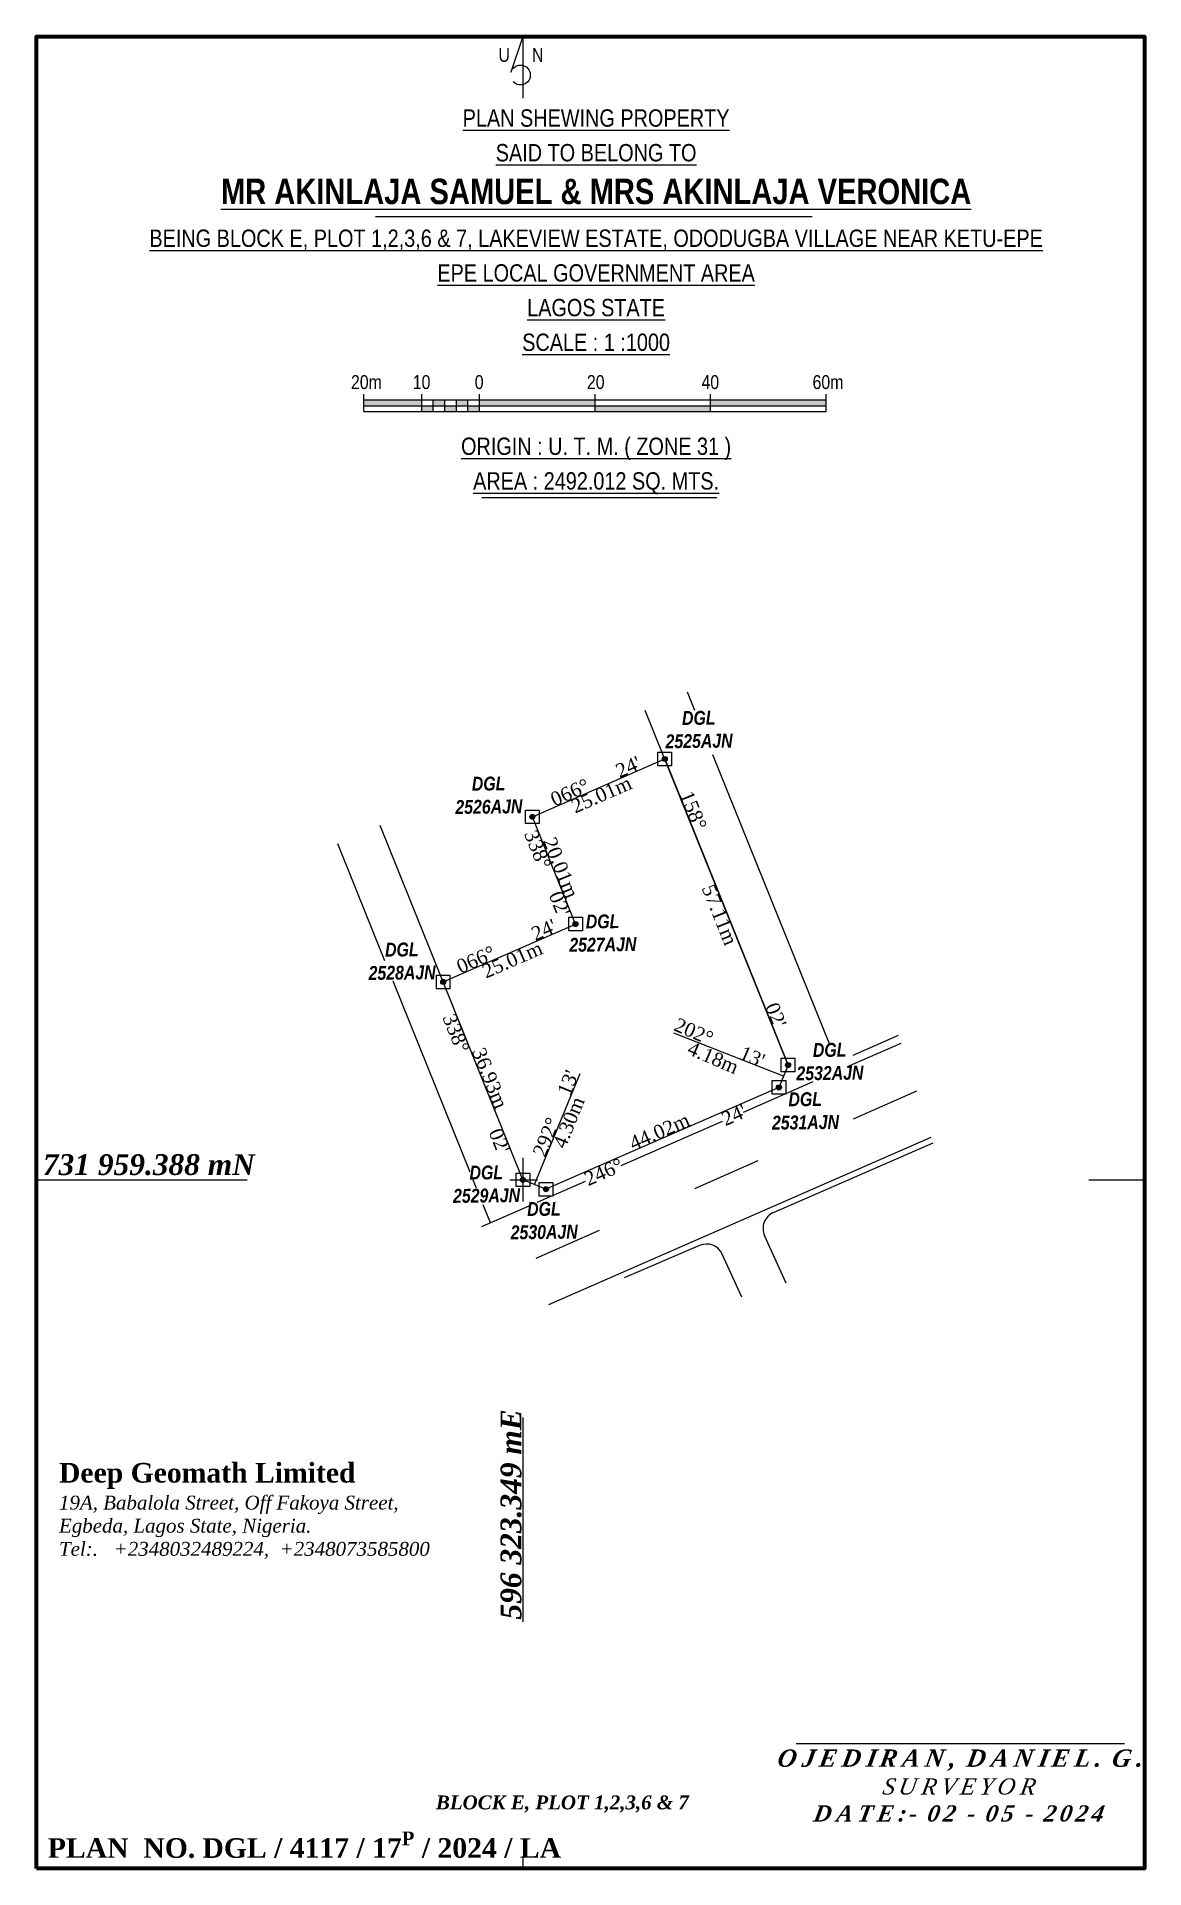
# Model space of a CAD drawing. Header units: metres. Extents: x 527079 to 600981, y 729644 to 782828.
# Drawn here: x 598501.7 to 598693.5, y 730972.2 to 731289.2 of the extents above; entities that cross this region are included whole.
import ezdxf

# ---------------------------------------------------------------- set-up
doc = ezdxf.new("R2010")
doc.units = ezdxf.units.M
doc.header["$MEASUREMENT"] = 0
doc.linetypes.add('ACAD_ISO03W100', pattern=[30, 12, -18])
doc.layers.add('adjusted', color=7, linetype='Continuous')
doc.layers.add('GRID&TITLE', color=7, linetype='Continuous')
doc.styles.add('style2', font='')
doc.styles.get('style2').set_extended_font_data('Arial Black')

msp = doc.modelspace()

# ---------------------------------------------------------------- texts
at = {"color": 0}
for s, insert, char_height, width, attachment_point in [('{\\fArial Narrow|b0|i0|c0|p34;U     N}', (598585.56435, 731287.26063), 2.4, 53.8502379, 2), ('{\\fArial Narrow|b0|i0|c0|p34;20m}', (598558.81498, 731230.64233), 2.4, 53.8502379, 2), ('{\\fArial Narrow|b0|i0|c0|p34;10}', (598568.36736, 731230.64233), 2.4, 53.8502379, 2), ('{\\fArial Narrow|b0|i0|c0|p34;0}', (598578.33219, 731230.64233), 2.4, 53.8502379, 2), ('{\\fArial Narrow|b0|i0|c0|p34;20}', (598598.51761, 731230.64233), 2.4, 53.8502379, 2), ('{\\fArial Narrow|b0|i0|c0|p34;40}', (598618.35173, 731230.64233), 2.4, 53.8502379, 2), ('{\\fArial Narrow|b0|i0|c0|p34;60m}', (598638.72366, 731230.64233), 2.4, 53.8502379, 2), ('{\\fTimes New Roman|b1|i1|c0|p18;731 959.388 mN}', (598502.79536, 731095.8245), 3.6, 91.9257543, 1), ('\\pi0.2701;{\\fTimes New Roman|b1|i1|c0|p18;\\H0.8824x;\\Q10.5;\\T1.3;OJEDIRAN, DANIEL. G.\\H1.1x;\\P\\fTimes New Roman|b0|i1|c0|p18;\\H0.8485x;SURVEYOR\\fTimes New Roman|b1|i1|c0|p18;\\P\\pi0;DATE:- 02 - 05 - 2024}', (598661.49811, 730992.80859), 3.4, 62.8671022, 2), ('{\\fTimes New Roman|b1|i1|c0|p18;BLOCK E, PLOT 1,2,3,6 & 7}', (598570.83277, 730984.8478), 2.4, 91.9257543, 1), ('\\A1;{\\fTimes New Roman|b1|i0|c0|p18;\\H1.03x;PLAN  NO.\\H0.9706x; \\H1.03x;DGL / 4117 / 17\\H0.7x;\\SP^ ;\\H1.429x; / 2024 / LA}', (598503.65386, 730978.60917), 3.3, 196.2580772, 1)]:
    msp.add_mtext(s, dxfattribs=dict(at, insert=insert, char_height=char_height, width=width, attachment_point=attachment_point))
at = {"color": 0, "insert": (598598.58026, 731276.6434), "char_height": 3, "width": 226.0015138, "attachment_point": 2, "line_spacing_factor": 1.2}
msp.add_mtext('{\\fArial Narrow|b0|i0|c0|p34;\\LPLAN SHEWING PROPERTY\\PSAID TO BELONG TO\\P\\fArial Narrow|b1|i0|c0|p34;\\H1.467x;MR AKINLAJA SAMUEL & MRS AKINLAJA VERONICA\\P\\fArial Narrow|b0|i0|c0|p34;\\H0.6817x;BEING BLOCK E, PLOT 1,2,3,6 & 7, \\H1x;LAKEVIEW ESTATE, ODODUGBA VILLAGE NEAR KETU-EPE\\H1x;\\PEPE \\H0.9995x;LOCAL GOVERNMENT AREA\\PLAGOS STATE\\PSCALE : 1 :1000\\P\\P\\PORIGIN : U. T. M. ( ZONE 31 )\\PAREA : 2492.012 SQ. MTS.}', dxfattribs=at)
at = {"color": 0}
for s, insert, char_height, width, attachment_point, rotation in [('\\pxt115;{\\fArial Narrow|b1|i1|c0|p34;DGL\\P2525AJN}', (598616.34042, 731172.53344), 2.4, 278.2584131, 2, 0.6991952), ('\\pxt115;{\\fArial Narrow|b1|i1|c0|p34;DGL\\P2526AJN}', (598579.94903, 731161.16352), 2.4, 278.2584131, 2, 0.6991952), ('\\pxt115;{\\fArial Narrow|b1|i1|c0|p34;DGL\\P2527AJN}', (598599.68162, 731137.31585), 2.4, 278.2584131, 2, 0.6991952), ('\\pxt115;{\\fArial Narrow|b1|i1|c0|p34;DGL\\P2528AJN}', (598564.92685, 731132.44531), 2.4, 278.2584131, 2, 0.6991952), ('\\pxt115;{\\fArial Narrow|b1|i1|c0|p34;DGL\\P2532AJN}', (598638.99648, 731115.07852), 2.4, 278.2584131, 2, 0.6991952), ('\\pxt115;{\\fArial Narrow|b1|i1|c0|p34;DGL\\P2531AJN}', (598634.76687, 731106.54098), 2.4, 278.2584131, 2, 0.6991952), ('\\pxt115;{\\fArial Narrow|b1|i1|c0|p34;DGL\\P2529AJN}', (598579.55156, 731093.8709), 2.4, 278.2584131, 2, 0.6991952), ('\\pxt115;{\\fArial Narrow|b1|i1|c0|p34;DGL\\P2530AJN}', (598589.52453, 731087.55668), 2.4, 278.2584131, 2, 0.6991952), ('{\\fTimes New Roman|b1|i1|c0|p18;596 323.349 mE}', (598582.02828, 731015.28419), 3.6, 93.3524288, 1, 90)]:
    msp.add_mtext(s, dxfattribs=dict(at, insert=insert, char_height=char_height, width=width, attachment_point=attachment_point, rotation=rotation))
at = {"color": 0, "linetype": 'Continuous', "lineweight": -3, "char_height": 2.4}
for s, insert, attachment_point, rotation in [("{\\fTimes New Roman|b0|i0|c0|p18;066°      24'}", (598598.98163, 731159.25842), 8, 23.597943), ('{\\fTimes New Roman|b0|i0|c0|p18;25.01m}', (598599.02166, 731159.16678), 2, 23.597943), ("{\\fTimes New Roman|b0|i0|c0|p18;158°                                    02'}", (598621.18512, 731137.75426), 8, 291.9588017), ("{\\fTimes New Roman|b0|i0|c0|p18;338°     02'}", (598591.2368, 731144.90958), 2, 291.9588017), ('{\\fTimes New Roman|b0|i0|c0|p18;20.01m}', (598591.32954, 731144.94697), 8, 291.9588017), ('{\\fTimes New Roman|b0|i0|c0|p18;57.11m}', (598621.09237, 731137.71686), 2, 291.9588017), ("{\\fTimes New Roman|b0|i0|c0|p18;066°        24'}", (598583.54468, 731130.68977), 8, 23.597943), ('{\\fTimes New Roman|b0|i0|c0|p18;25.01m}', (598583.58471, 731130.59813), 2, 23.597943), ("{\\fTimes New Roman|b0|i0|c0|p18;338°                02'}", (598578.96359, 731108.49416), 2, 291.9588017), ("{\\fTimes New Roman|b0|i0|c0|p18;202°      13'}", (598620.4388, 731116.23896), 2, 336.7376441), ('{\\fTimes New Roman|b0|i0|c0|p18;4.18m}', (598618.3601, 731111.38449), 8, 336.7376441), ('{\\fTimes New Roman|b0|i0|c0|p18;36.93m}', (598579.05633, 731108.53155), 8, 291.9588017), ("{\\fTimes New Roman|b0|i0|c0|p18;292°     13'}", (598590.45313, 731103.33309), 2, 68.0947543), ('{\\fTimes New Roman|b0|i0|c0|p18;4.30m}', (598594.99035, 731100.86472), 8, 68.0947543), ("{\\fTimes New Roman|b0|i0|c0|p18;246°                     24'}", (598610.0865, 731098.52519), 2, 23.597943), ('{\\fTimes New Roman|b0|i0|c0|p18;44.02m}', (598610.04647, 731098.61683), 8, 23.597943)]:
    msp.add_mtext(s, dxfattribs=dict(at, insert=insert, attachment_point=attachment_point, rotation=rotation))
at = {"layer": 'GRID&TITLE', "color": 0, "insert": (598505.58751, 731042.39421), "char_height": 3, "width": 235.1699559, "attachment_point": 1, "style": 'style2'}
msp.add_mtext('{\\fTimes New Roman|b1|i0|c0|p18;\\H1.133x;Deep Geomath Limited\\P\\fTimes New Roman|b0|i1|c0|p18;\\H0.7061x;19A, Babalola Street, Off Fakoya Street, \\PEgbeda, Lagos State, Nigeria.\\PTel:.   +2348032489224,  +2348073585800}', dxfattribs=at)

# ---------------------------------------------------------------- hatches: boundary and pattern name
h = msp.add_hatch(color=0)
h.paths.add_polyline_path([(598568.39054, 731226.36046), (598558.39054, 731226.36046), (598558.39054, 731225.36046), (598568.39054, 731225.36046)])
h.paths.add_polyline_path([(598598.39054, 731226.36046), (598578.39054, 731226.36046), (598578.39054, 731225.36046), (598598.39054, 731225.36046)])
h.paths.add_polyline_path([(598638.39054, 731226.36046), (598618.39054, 731226.36046), (598618.39054, 731225.36046), (598638.39054, 731225.36046)])
h = msp.add_hatch(color=0)
h.paths.add_polyline_path([(598576.39054, 731225.36046), (598576.39054, 731224.36046), (598578.39054, 731224.36046), (598578.39054, 731225.36046)])
h.paths.add_polyline_path([(598574.39054, 731226.36046), (598574.39054, 731225.36046), (598576.39054, 731225.36046), (598576.39054, 731226.36046)])
h.paths.add_polyline_path([(598574.39054, 731224.36046), (598574.39054, 731225.36046), (598572.39054, 731225.36046), (598572.39054, 731224.36046)])
h.paths.add_polyline_path([(598570.39054, 731226.36046), (598570.39054, 731225.36046), (598572.39054, 731225.36046), (598572.39054, 731226.36046)])
h.paths.add_polyline_path([(598568.39054, 731225.36046), (598568.39054, 731224.36046), (598570.39054, 731224.36046), (598570.39054, 731225.36046)])
for points in [[(598618.39054, 731225.36046), (598598.39054, 731225.36046), (598598.39054, 731224.36046), (598618.39054, 731224.36046)], [(598610.89106, 731164.2186, 1), (598610.03104, 731164.2186, 1)], [(598587.97226, 731154.2066, 1), (598587.11223, 731154.2066, 1)], [(598595.45411, 731135.64995, 1), (598594.59409, 731135.64995, 1)], [(598572.53531, 731125.63795, 1), (598571.67528, 731125.63795, 1)], [(598632.24646, 731111.25252, 1), (598631.38643, 731111.25252, 1)], [(598630.66505, 731107.38157, 1), (598629.80502, 731107.38157, 1)], [(598586.34464, 731091.38776, 1), (598585.48462, 731091.38776, 1)], [(598590.32795, 731089.76045, 1), (598589.46792, 731089.76045, 1)]]:
    msp.add_hatch(color=0).paths.add_polyline_path(points)

# ---------------------------------------------------------------- linework, layer by layer
at = {"color": 0}
for p, q in [((598558.39054, 731224.36046), (598558.39054, 731227.36046)), ((598558.39054, 731224.36046), (598558.39054, 731227.36046)), ((598568.39054, 731224.36046), (598568.39054, 731227.36046)), ((598568.39054, 731224.36046), (598568.39054, 731227.36046)), ((598570.39054, 731224.36046), (598570.39054, 731226.36046)), ((598572.39054, 731224.36046), (598572.39054, 731226.36046)), ((598574.39054, 731224.36046), (598574.39054, 731226.36046)), ((598576.39054, 731224.36046), (598576.39054, 731226.36046)), ((598578.39054, 731224.36046), (598578.39054, 731227.36046)), ((598598.39054, 731224.36046), (598598.39054, 731227.36046)), ((598618.39054, 731224.36046), (598618.39054, 731227.36046)), ((598638.39054, 731224.36046), (598638.39054, 731227.36046)), ((598598.39054, 731225.36046), (598618.39054, 731225.36046)), ((598615.69406, 731172.63341), (598614.42643, 731175.77739)), ((598631.81645, 731111.25252), (598607.08429, 731172.59372)), ((598639.08626, 731114.6156), (598618.78823, 731164.95919)), ((598585.91463, 731091.38776), (598561.19586, 731152.69575)), ((598561.99733, 731129.31411), (598553.85371, 731149.51207)), ((598576.75788, 731092.70471), (598563.43419, 731125.75038)), ((598642.10594, 731110.97664), (598651.38628, 731115.03073)), ((598643.06957, 731112.98829), (598650.93893, 731116.426)), ((598624.0718, 731103.09849), (598636.16332, 731108.38063)), ((598602.9002, 731093.84975), (598620.44428, 731101.51382)), ((598590.36825, 731069.8239), (598656.60341, 731098.7585)), ((598629.27505, 731085.72894), (598656.9103, 731097.80131)), ((598577.8591, 731089.97343), (598577.31381, 731091.32587)), ((598591.21752, 731088.74622), (598596.72261, 731091.1511)), ((598578.82232, 731083.33142), (598587.01176, 731086.90895)), ((598580.2803, 731083.96833), (598579.0358, 731087.05496)), ((598588.44893, 731087.53677), (598590.74535, 731088.53995)), ((598631.50747, 731073.48031), (598627.74601, 731081.73597)), ((598616.50734, 731080.03811), (598603.44591, 731074.44557)), ((598623.81982, 731071.05816), (598620.41816, 731078.52412)), ((598633.20254, 730993.86), (598690.04048, 730993.86))]:
    msp.add_line(p, q, dxfattribs=at)
at = {"color": 0, "linetype": 'ACAD_ISO03W100'}
msp.add_line((598654.05455, 731106.70838), (598586.72128, 731077.17489), dxfattribs=at)
at = {"color": 0}
msp.add_lwpolyline([(598585.91463, 731289.22633), (598583.82469, 731283.05462, -3.816456624), (598584.21314, 731281.41387)], format="xyb", dxfattribs=at)
for points in [[(598585.91463, 731289.22633), (598585.91463, 731278.60169)], [(598560.37118, 731258.10393), (598635.96196, 731258.10393)], [(598558.39054, 731226.36046), (598638.39054, 731226.36046)], [(598558.39054, 731225.36046), (598598.39054, 731225.36046)], [(598558.39054, 731224.36046), (598638.39054, 731224.36046)], [(598618.39054, 731225.36046), (598638.39054, 731225.36046)], [(598578.80219, 731209.46064), (598619.47713, 731209.46064)], [(598609.28335, 731165.3963), (598611.63874, 731165.3963), (598611.63874, 731163.04091), (598609.28335, 731163.04091), (598609.28335, 731165.3963)], [(598586.36455, 731155.3843), (598588.71994, 731155.3843), (598588.71994, 731153.02891), (598586.36455, 731153.02891), (598586.36455, 731155.3843)], [(598593.8464, 731136.82764), (598596.2018, 731136.82764), (598596.2018, 731134.47225), (598593.8464, 731134.47225), (598593.8464, 731136.82764)], [(598570.9276, 731126.81564), (598573.28299, 731126.81564), (598573.28299, 731124.46025), (598570.9276, 731124.46025), (598570.9276, 731126.81564)], [(598631.02574, 731109.31705), (598612.04452, 731116.79788)], [(598630.63875, 731112.43022), (598632.99414, 731112.43022), (598632.99414, 731110.07483), (598630.63875, 731110.07483), (598630.63875, 731112.43022)], [(598587.90628, 731090.57411), (598595.81838, 731109.80563)], [(598629.05734, 731108.55927), (598631.41273, 731108.55927), (598631.41273, 731106.20387), (598629.05734, 731106.20387), (598629.05734, 731108.55927)], [(598585.91463, 731095.22154), (598585.91463, 731087.66505)], [(598501.71213, 731091.38776), (598538.1377, 731091.38776)], [(598583.62132, 731091.38776), (598588.42152, 731091.38776)], [(598584.73693, 731092.56546), (598587.09232, 731092.56546), (598587.09232, 731090.21007), (598584.73693, 731090.21007), (598584.73693, 731092.56546)], [(598588.72024, 731090.93815), (598591.07563, 731090.93815), (598591.07563, 731088.58275), (598588.72024, 731088.58275), (598588.72024, 731090.93815)], [(598683.8851, 731091.38776), (598693.50813, 731091.38776)], [(598585.91463, 731050.24844), (598585.91463, 731014.90296)], [(598585.91463, 730974.30818), (598585.91463, 730972.23233)]]:
    msp.add_lwpolyline(points, dxfattribs=at)
msp.add_lwpolyline([(598587.54224, 731154.2066), (598610.46105, 731164.2186), (598631.81645, 731111.25252), (598630.23503, 731107.38157), (598589.89794, 731089.76045), (598585.91463, 731091.38776), (598572.10529, 731125.63795), (598595.0241, 731135.64995)], close=True, dxfattribs=at)
for centre in [(598610.46105, 731164.2186), (598587.54224, 731154.2066), (598595.0241, 731135.64995), (598572.10529, 731125.63795), (598631.81645, 731111.25252), (598630.23503, 731107.38157), (598585.91463, 731091.38776), (598589.89794, 731089.76045)]:
    msp.add_circle(centre, 0.43001, dxfattribs=at)
for centre, start, end in [((598630.476, 731082.97981), 113.597943, 204.4951059), ((598617.68817, 731077.28027), 24.4951059, 113.1792164)]:
    msp.add_arc(centre, 3, start, end, dxfattribs=at)
at = {"layer": 'adjusted', "color": 0, "lineweight": 100}
msp.add_lwpolyline([(598501.71213, 730972.23233), (598501.71213, 731289.22633), (598693.50813, 731289.22633), (598693.50813, 730972.23233)], close=True, dxfattribs=at)

msp.set_redraw_order([(e.dxf.handle, doc.entitydb.next_handle()) for e in msp.query("TEXT MTEXT ATTDEF DIMENSION ARC_DIMENSION")])  # texts and dimensions are drawn at this point

doc.saveas('drawing.dxf')
